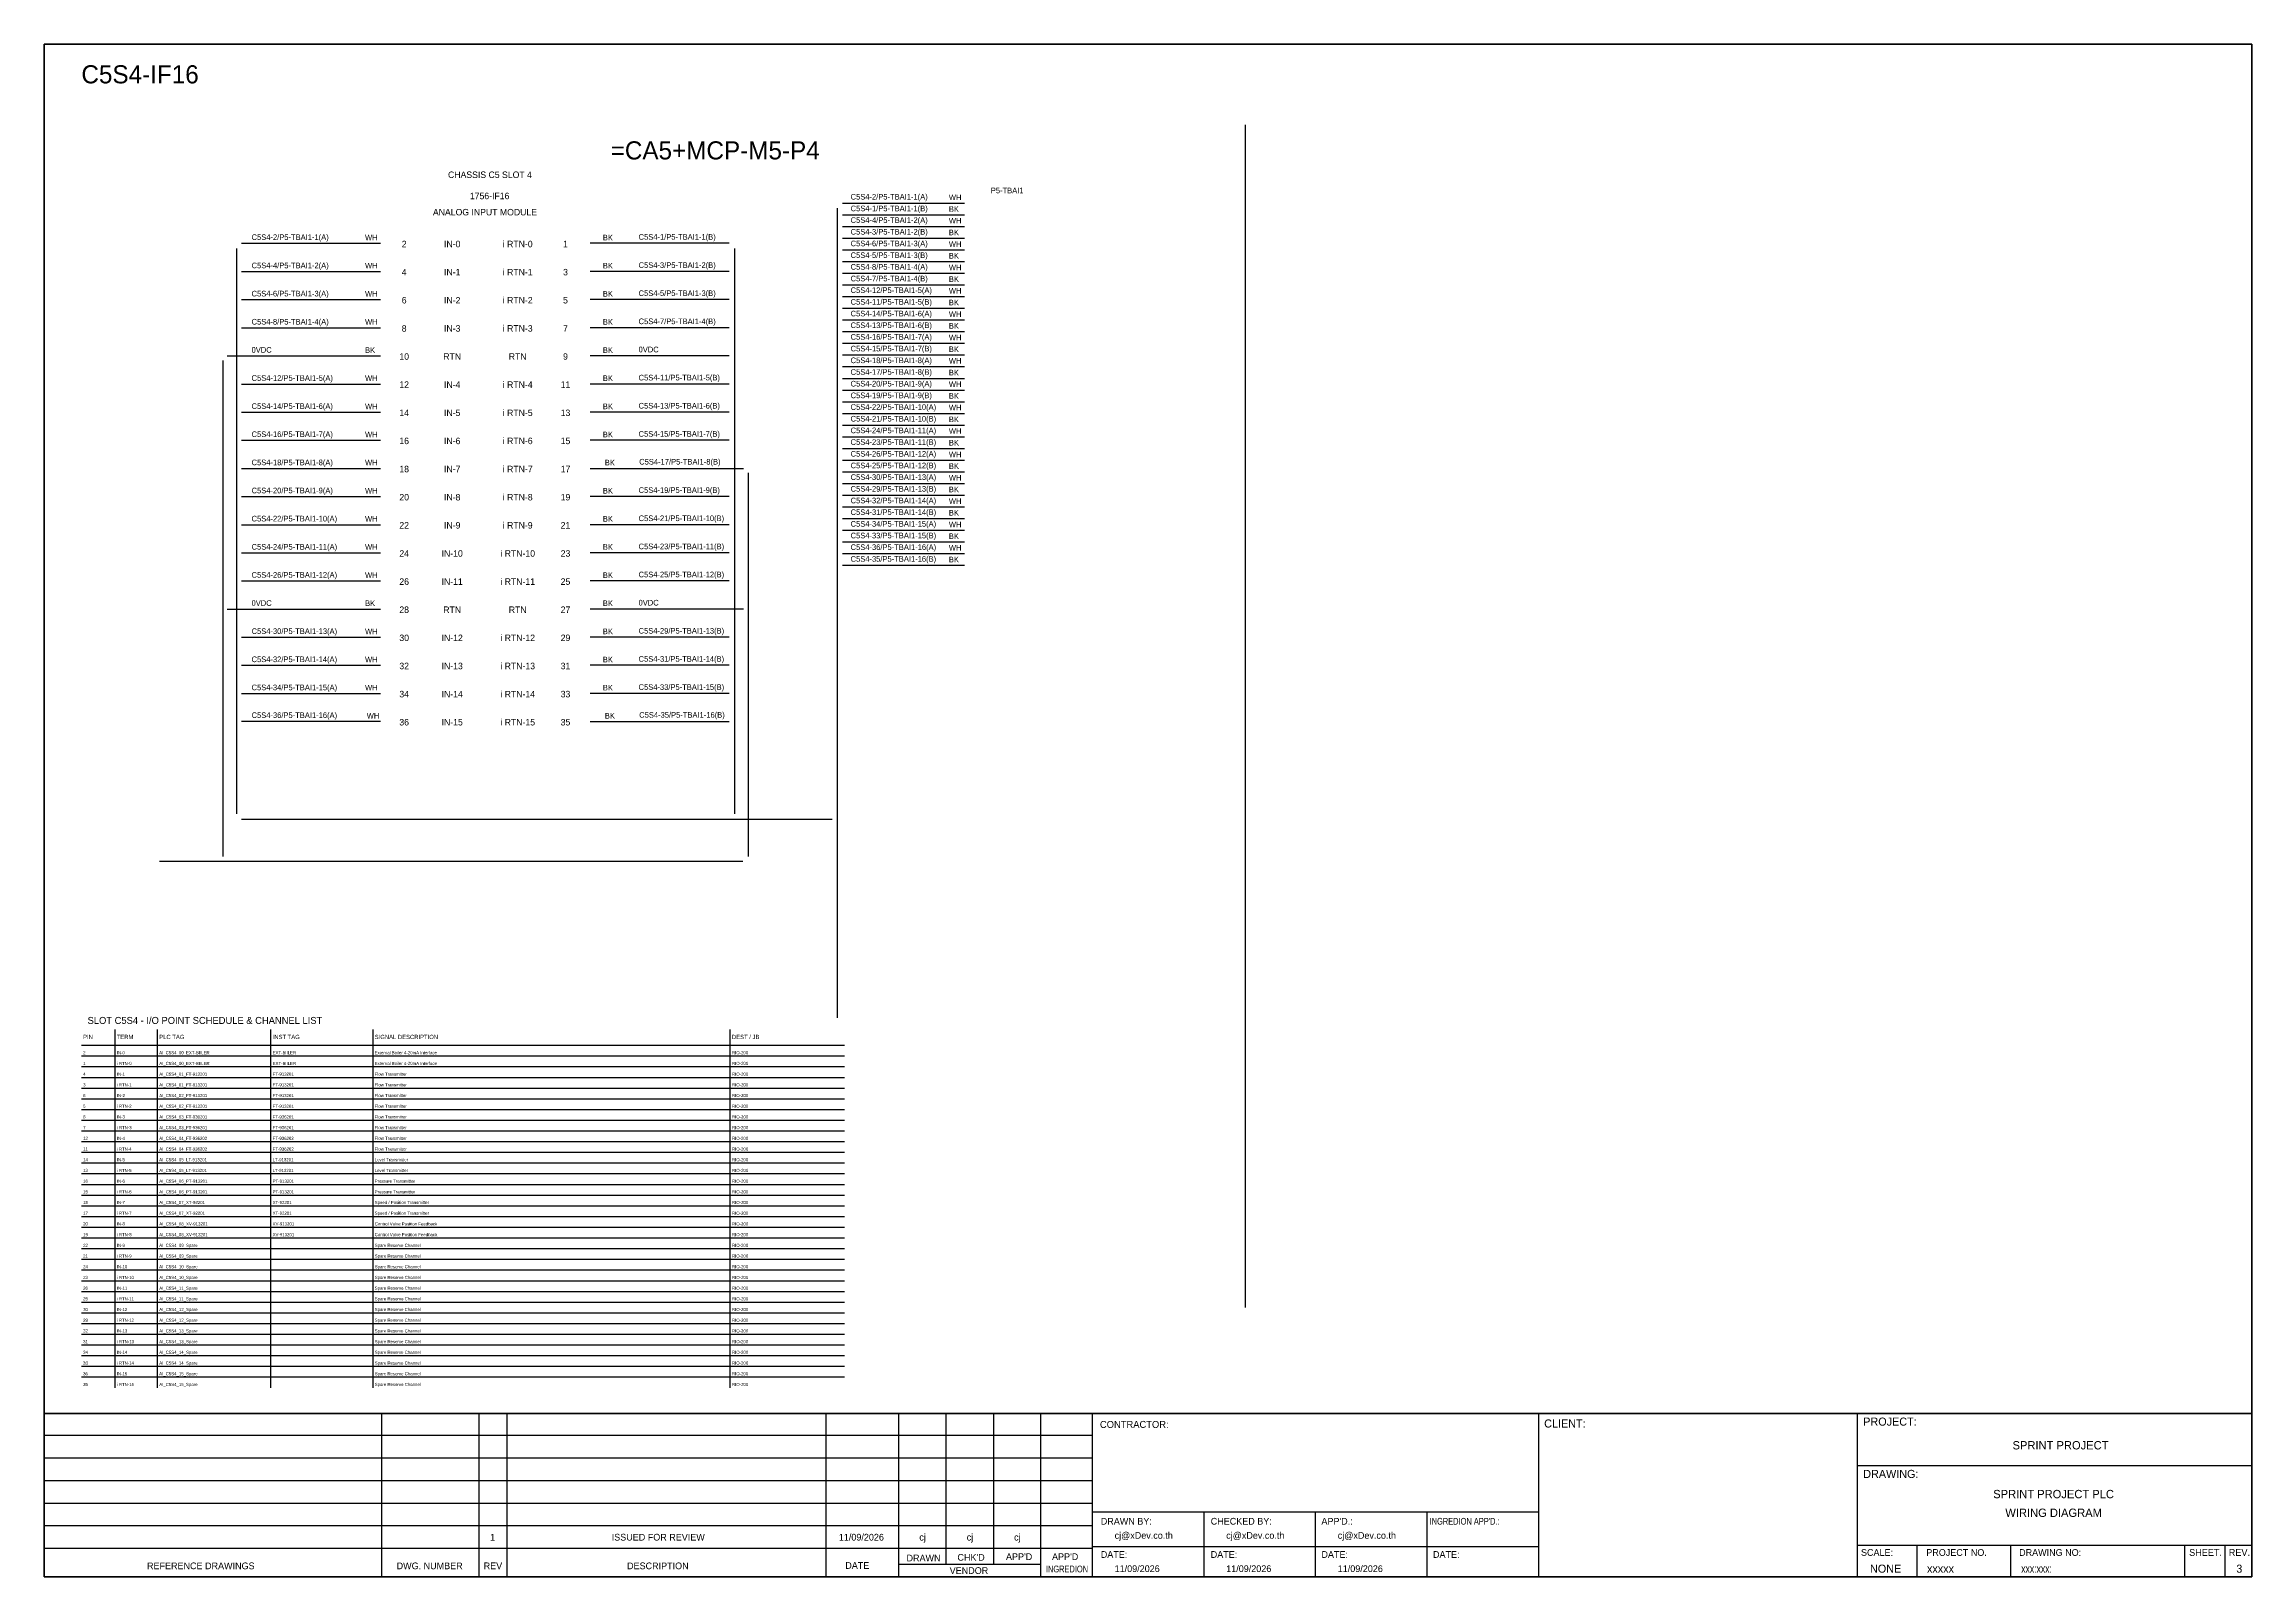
# Model space of a CAD drawing. Header units: metres. Extents: x 0 to 20667, y -39055 to 2704.
# Drawn here: x 4193 to 8087, y -36051 to -33346 of the extents above; entities that cross this region are included whole.
import ezdxf
from ezdxf.enums import TextEntityAlignment as Align

# ---------------------------------------------------------------- set-up
doc = ezdxf.new("R2010")
doc.units = ezdxf.units.M

msp = doc.modelspace()

# ---------------------------------------------------------------- linework, layer by layer
at = {"ltscale": 25.4}
for p, q in [((5601, -33647.5), (5816.4, -33647.5)), ((5401.4, -33697.8), (5156.2, -33697.8)), ((5601, -33688.7), (5816.4, -33688.7)), ((5401.4, -33747.5), (5156.2, -33747.5)), ((5601, -33729.9), (5816.4, -33729.9)), ((5601, -33771.2), (5816.4, -33771.2)), ((5401.4, -33797.1), (5156.2, -33797.1)), ((5601, -33812.4), (5816.4, -33812.4)), ((5401.4, -33846.7), (5156.2, -33846.7)), ((5601, -33853.6), (5816.4, -33853.6)), ((4516.2, -33896.4), (4786.7, -33896.4)), ((5401.4, -33896.4), (5156.2, -33896.4)), ((5601, -33894.8), (5816.4, -33894.8)), ((5401.4, -33946), (5156.2, -33946)), ((5601, -33936.1), (5816.4, -33936.1)), ((5601, -33977.3), (5816.4, -33977.3)), ((5401.4, -33995.6), (5156.2, -33995.6)), ((5601, -34018.5), (5816.4, -34018.5)), ((5401.4, -34045.3), (5156.2, -34045.3)), ((5601, -34059.7), (5816.4, -34059.7)), ((5156.2, -34094.9), (5426.7, -34094.9)), ((5601, -34101), (5816.4, -34101)), ((5601, -34142.2), (5816.4, -34142.2)), ((5401.4, -34144.5), (5156.2, -34144.5)), ((5401.4, -34194.2), (5156.2, -34194.2)), ((5601, -34183.4), (5816.4, -34183.4)), ((5401.4, -34243.8), (5156.2, -34243.8)), ((5601, -34224.6), (5816.4, -34224.6)), ((5401.4, -34293.4), (5156.2, -34293.4)), ((5601, -34265.8), (5816.4, -34265.8)), ((4516.2, -34343), (4786.7, -34343)), ((5426.7, -34343), (5156.2, -34343)), ((5401.4, -34392.7), (5156.2, -34392.7)), ((5401.4, -34442.3), (5156.2, -34442.3)), ((5401.4, -34491.9), (5156.2, -34491.9)), ((5156.2, -34541.6), (5401.4, -34541.6))]:
    msp.add_line(p, q, dxfattribs=at)
at = {"color": 7}
for p, q in [((4259, -35112.7), (5604.8, -35112.7)), ((4318.3, -35716.8), (4318.3, -35084.7)), ((4393.3, -35716.8), (4393.3, -35084.7)), ((4593.3, -35716.8), (4593.3, -35084.7)), ((4773.3, -35716.8), (4773.3, -35084.7)), ((5403.3, -35716.8), (5403.3, -35084.7))]:
    msp.add_line(p, q, dxfattribs=at)
at = {"color": 8}
for p, q in [((4259, -35131.5), (5604.8, -35131.5)), ((4259, -35150.4), (5604.8, -35150.4)), ((4259, -35169.3), (5604.8, -35169.3)), ((4259, -35188.2), (5604.8, -35188.2)), ((4259, -35207.1), (5604.8, -35207.1)), ((4259, -35225.9), (5604.8, -35225.9)), ((4259, -35244.8), (5604.8, -35244.8)), ((4259, -35263.7), (5604.8, -35263.7)), ((4259, -35282.6), (5604.8, -35282.6)), ((4259, -35301.5), (5604.8, -35301.5)), ((4259, -35320.3), (5604.8, -35320.3)), ((4259, -35339.2), (5604.8, -35339.2)), ((4259, -35358.1), (5604.8, -35358.1)), ((4259, -35377), (5604.8, -35377)), ((4259, -35395.8), (5604.8, -35395.8)), ((4259, -35414.7), (5604.8, -35414.7)), ((4259, -35433.6), (5604.8, -35433.6)), ((4259, -35452.5), (5604.8, -35452.5)), ((4259, -35471.4), (5604.8, -35471.4)), ((4259, -35490.2), (5604.8, -35490.2)), ((4259, -35509.1), (5604.8, -35509.1)), ((4259, -35528), (5604.8, -35528)), ((4259, -35546.9), (5604.8, -35546.9)), ((4259, -35565.7), (5604.8, -35565.7)), ((4259, -35584.6), (5604.8, -35584.6)), ((4259, -35603.5), (5604.8, -35603.5)), ((4259, -35622.4), (5604.8, -35622.4)), ((4259, -35641.3), (5604.8, -35641.3)), ((4259, -35660.1), (5604.8, -35660.1)), ((4259, -35679), (5604.8, -35679)), ((4259, -35697.9), (5604.8, -35697.9))]:
    msp.add_line(p, q, dxfattribs=at)
at = {"color": 4}
for p, q in [((7495.6, -35994.5), (7495.6, -36050.6)), ((7660.9, -35994.5), (7660.9, -36050.6))]:
    msp.add_line(p, q, dxfattribs=at)
at = {"color": 4, "ltscale": 0.5}
for p, q in [((7968, -35994.5), (7968, -36050.6)), ((7968, -35994.5), (7968, -36050.6)), ((8039.2, -35994.5), (8039.2, -36050.6)), ((8039.2, -35994.5), (8039.2, -36050.6))]:
    msp.add_line(p, q, dxfattribs=at)
at = {"layer": 'GT_1', "color": 4}
for p, q in [((4788.7, -36050.6), (4788.7, -35762.4)), ((4960.6, -36050.6), (4960.6, -35762.4)), ((5009.7, -36050.6), (5009.7, -35762.4)), ((5572.4, -36050.6), (5572.4, -35762.4)), ((5700.7, -36050.6), (5700.7, -35762.4)), ((5784.3, -36028.8), (5784.3, -35762.4)), ((5867.8, -36028.7), (5867.8, -35762.4)), ((5951.1, -36050.6), (5951.1, -35762.4)), ((6042.1, -36050.6), (6042.1, -35762.4)), ((6829.1, -36050.6), (6829.1, -35762.4)), ((7391.4, -36050.6), (7391.4, -35762.4)), ((7391.4, -36050.6), (7391.4, -35762.4)), ((7391.4, -36050.6), (7391.4, -35762.4)), ((6042.1, -35801.3), (4193.3, -35801.3)), ((6042.1, -35841.1), (4193.3, -35841.1)), ((6042.1, -35881), (4193.3, -35881)), ((6042.1, -35920.9), (4193.3, -35920.9)), ((6042.1, -35960.8), (4193.3, -35960.8)), ((6829.1, -35936.2), (6042.1, -35936.2)), ((6238.9, -36050.6), (6238.9, -35936.2)), ((6435.6, -36050.6), (6435.6, -35936.2)), ((6632.4, -36050.6), (6632.4, -35936.2)), ((6042, -36000.8), (4193.3, -36000.8)), ((6829.1, -35997.7), (6042.1, -35997.7)), ((7391.4, -35994.5), (8086.6, -35994.5)), ((5951.1, -36028.8), (5700.7, -36028.8))]:
    msp.add_line(p, q, dxfattribs=at)
at = {"layer": 'HELPPOINT', "color": 4, "lineweight": 35}
for p, q in [((4193.3, -36050.6), (4193.3, -33346.4)), ((4193.3, -33346.4), (8086.6, -33346.4)), ((4193.3, -36050.6), (4193.3, -33346.4)), ((4193.3, -33346.4), (8086.6, -33346.4)), ((8086.6, -33346.4), (8086.6, -36050.6)), ((8086.6, -33346.4), (8086.6, -36050.6)), ((8086.6, -36050.6), (4193.3, -36050.6)), ((8086.6, -36050.6), (4193.3, -36050.6))]:
    msp.add_line(p, q, dxfattribs=at)
at = {"layer": 'HELPPOINT', "color": 4}
for p, q in [((7391.4, -35854), (8086.6, -35854)), ((7391.4, -35854), (8086.6, -35854)), ((7391.4, -35994.5), (8086.6, -35994.5))]:
    msp.add_line(p, q, dxfattribs=at)
at = {"layer": 'IE-WIRE', "color": 4, "ltscale": 25.4}
for p, q in [((5591.9, -33636), (5591.9, -35064.4)), ((5601, -33626.9), (5816.4, -33626.9)), ((5601, -33668.1), (5816.4, -33668.1)), ((4532.3, -33707), (4532.3, -34704.4)), ((4541.4, -33697.8), (4786.7, -33697.8)), ((5410.6, -33707), (5410.6, -34704.4)), ((5601, -33709.3), (5816.4, -33709.3)), ((4541.4, -33747.5), (4786.7, -33747.5)), ((5601, -33750.6), (5816.4, -33750.6)), ((5601, -33791.8), (5816.4, -33791.8)), ((4541.4, -33797.1), (4786.7, -33797.1)), ((4541.4, -33846.7), (4786.7, -33846.7)), ((5601, -33833), (5816.4, -33833)), ((5601, -33874.2), (5816.4, -33874.2)), ((4541.4, -33946), (4786.7, -33946)), ((5601, -33915.4), (5816.4, -33915.4)), ((5601, -33956.7), (5816.4, -33956.7)), ((4541.4, -33995.6), (4786.7, -33995.6)), ((5601, -33997.9), (5816.4, -33997.9)), ((4541.4, -34045.3), (4786.7, -34045.3)), ((5601, -34039.1), (5816.4, -34039.1)), ((4541.4, -34094.9), (4786.7, -34094.9)), ((5601, -34080.3), (5816.4, -34080.3)), ((5601, -34121.6), (5816.4, -34121.6)), ((4541.4, -34144.5), (4786.7, -34144.5)), ((5601, -34162.8), (5816.4, -34162.8)), ((4541.4, -34194.2), (4786.7, -34194.2)), ((5601, -34204), (5816.4, -34204)), ((4541.4, -34243.8), (4786.7, -34243.8)), ((5601, -34245.2), (5816.4, -34245.2)), ((4541.4, -34293.4), (4786.7, -34293.4)), ((4541.4, -34392.7), (4786.7, -34392.7)), ((4541.4, -34442.3), (4786.7, -34442.3)), ((4541.4, -34491.9), (4786.7, -34491.9)), ((4786.7, -34541.6), (4541.4, -34541.6))]:
    msp.add_line(p, q, dxfattribs=at)
at = {"layer": 'IE-WIRE', "color": 7, "ltscale": 25.4}
for p, q in [((4508.2, -33904.4), (4508.2, -34779.6)), ((5434.7, -34102.9), (5434.7, -34779.6)), ((5425.7, -34788.6), (4396.7, -34788.6))]:
    msp.add_line(p, q, dxfattribs=at)
at = {"layer": 'IE-WIRE', "color": 4}
msp.add_line((4541.4, -34713.6), (5582.7, -34713.6), dxfattribs=at)
at = {"layer": 'MEMBER', "color": 4, "lineweight": 35}
msp.add_line((4193.3, -35762.4), (8086.6, -35762.4), dxfattribs=at)
msp.add_line((4193.3, -35762.4), (8086.6, -35762.4), dxfattribs=at)
at = {"layer": 'MEMBER', "color": 4}
for p, q in [((7391.4, -35854), (8086.6, -35854)), ((7391.4, -35854), (8086.6, -35854)), ((7391.4, -35994.5), (8086.6, -35994.5)), ((7391.4, -35994.5), (8086.6, -35994.5))]:
    msp.add_line(p, q, dxfattribs=at)
at = {"layer": 'x01001-FrameArea'}
msp.add_line((6311.5, -33489), (6311.5, -35575.5), dxfattribs=at)

# ---------------------------------------------------------------- texts
at = {"color": 2}
msp.add_text('C5S4-IF16', height=32, dxfattribs=at).set_placement((4259, -33415.6))
for s, height, p in [('=CA5+MCP-M5-P4', 32, (5376.7, -33533.8)), ('CHASSIS C5 SLOT 4', 11.441, (4979.5, -33576.8)), ('ANALOG INPUT MODULE', 11.441, (4970.7, -33642.8)), ('1756-IF16', 11.44, (4978.9, -33614.2)), ('2', 11.4, (4828.2, -33699)), ('IN-0', 11.44, (4912.9, -33699)), ('i RTN-0', 11.44, (5028.4, -33699)), ('1', 11.4, (5112.7, -33699)), ('4', 11.4, (4828.2, -33748.6)), ('IN-1', 11.44, (4912.9, -33748.6)), ('i RTN-1', 11.44, (5028.4, -33748.6)), ('3', 11.4, (5112.7, -33748.6)), ('6', 11.4, (4828.2, -33798.2)), ('IN-2', 11.44, (4912.9, -33798.2)), ('i RTN-2', 11.44, (5028.4, -33798.2)), ('5', 11.4, (5112.7, -33798.2)), ('8', 11.4, (4828.2, -33847.9)), ('IN-3', 11.44, (4912.9, -33847.9)), ('i RTN-3', 11.44, (5028.4, -33847.9)), ('7', 11.4, (5112.7, -33847.9)), ('10', 11.44, (4828.2, -33897.5)), ('RTN', 11.44, (4912.9, -33897.5)), ('RTN', 11.44, (5028.4, -33897.5)), ('9', 11.4, (5112.7, -33897.5)), ('12', 11.44, (4828.2, -33947.1)), ('IN-4', 11.44, (4912.9, -33947.1)), ('i RTN-4', 11.44, (5028.4, -33947.1)), ('11', 11.44, (5112.7, -33947.1)), ('14', 11.44, (4828.2, -33996.8)), ('IN-5', 11.44, (4912.9, -33996.8)), ('i RTN-5', 11.44, (5028.4, -33996.8)), ('13', 11.44, (5112.7, -33996.8)), ('16', 11.44, (4828.2, -34046.4)), ('IN-6', 11.44, (4912.9, -34046.4)), ('i RTN-6', 11.44, (5028.4, -34046.4)), ('15', 11.44, (5112.7, -34046.4)), ('18', 11.44, (4828.2, -34096)), ('IN-7', 11.44, (4912.9, -34096)), ('i RTN-7', 11.44, (5028.4, -34096)), ('17', 11.44, (5112.7, -34096)), ('20', 11.44, (4828.2, -34145.7)), ('IN-8', 11.44, (4912.9, -34145.7)), ('i RTN-8', 11.44, (5028.4, -34145.7)), ('19', 11.44, (5112.7, -34145.7)), ('22', 11.44, (4828.2, -34195.3)), ('IN-9', 11.44, (4912.9, -34195.3)), ('i RTN-9', 11.44, (5028.4, -34195.3)), ('21', 11.44, (5112.7, -34195.3)), ('24', 11.44, (4828.2, -34244.9)), ('IN-10', 11.44, (4912.9, -34244.9)), ('i RTN-10', 11.44, (5028.4, -34244.9)), ('23', 11.44, (5112.7, -34244.9)), ('26', 11.44, (4828.2, -34294.6)), ('IN-11', 11.44, (4912.9, -34294.6)), ('i RTN-11', 11.44, (5028.4, -34294.6)), ('25', 11.44, (5112.7, -34294.6)), ('28', 11.44, (4828.2, -34344.2)), ('RTN', 11.44, (4912.9, -34344.2)), ('RTN', 11.44, (5028.4, -34344.2)), ('27', 11.44, (5112.7, -34344.2)), ('30', 11.44, (4828.2, -34393.8)), ('IN-12', 11.44, (4912.9, -34393.8)), ('i RTN-12', 11.44, (5028.4, -34393.8)), ('29', 11.44, (5112.7, -34393.8)), ('32', 11.44, (4828.2, -34443.5)), ('IN-13', 11.44, (4912.9, -34443.5)), ('i RTN-13', 11.44, (5028.4, -34443.5)), ('31', 11.44, (5112.7, -34443.5)), ('34', 11.44, (4828.2, -34493.1)), ('IN-14', 11.44, (4912.9, -34493.1)), ('i RTN-14', 11.44, (5028.4, -34493.1)), ('33', 11.44, (5112.7, -34493.1)), ('36', 11.44, (4828.2, -34542.7)), ('IN-15', 11.44, (4912.9, -34542.7)), ('i RTN-15', 11.44, (5028.4, -34542.7)), ('35', 11.44, (5112.7, -34542.7))]:
    msp.add_text(s, height=height, dxfattribs=at).set_placement(p, align=Align.MIDDLE_CENTER)
at = {"color": 4}
for s, height, p in [('C5S4-2/P5-TBAI1-1(A)', 9.949, (5615.5, -33620.6)), ('WH', 9.95, (5788.8, -33621.6)), ('C5S4-4/P5-TBAI1-2(A)', 9.949, (5615.5, -33661.8)), ('WH', 9.95, (5788.8, -33662.8)), ('C5S4-2/P5-TBAI1-1(A)', 9.949, (4559.1, -33691.9)), ('WH', 9.95, (4759.2, -33692.6)), ('C5S4-6/P5-TBAI1-3(A)', 9.949, (5615.5, -33703)), ('WH', 9.95, (5788.8, -33704.1)), ('C5S4-4/P5-TBAI1-2(A)', 9.949, (4559.1, -33741.8)), ('WH', 9.95, (4759.2, -33742.2)), ('C5S4-8/P5-TBAI1-4(A)', 9.949, (5615.5, -33744.3)), ('WH', 9.95, (5788.8, -33745.3)), ('C5S4-6/P5-TBAI1-3(A)', 9.949, (4559.1, -33791.5)), ('WH', 9.95, (4759.2, -33791.8)), ('C5S4-12/P5-TBAI1-5(A)', 9.949, (5615.5, -33785.5)), ('WH', 9.95, (5788.8, -33786.5)), ('C5S4-8/P5-TBAI1-4(A)', 9.949, (4559.1, -33841.1)), ('WH', 9.95, (4759.2, -33841.5)), ('C5S4-14/P5-TBAI1-6(A)', 9.949, (5615.5, -33826.7)), ('WH', 9.95, (5788.8, -33827.7)), ('C5S4-16/P5-TBAI1-7(A)', 9.949, (5615.5, -33867.9)), ('WH', 9.95, (5788.8, -33869)), ('C5S4-18/P5-TBAI1-8(A)', 9.949, (5615.5, -33909.2)), ('WH', 9.95, (5788.8, -33910.2)), ('C5S4-12/P5-TBAI1-5(A)', 9.949, (4559.1, -33940.4)), ('WH', 9.95, (4759.2, -33940.7)), ('C5S4-20/P5-TBAI1-9(A)', 9.949, (5615.5, -33950.4)), ('WH', 9.95, (5788.8, -33951.4)), ('C5S4-14/P5-TBAI1-6(A)', 9.949, (4559.1, -33990)), ('WH', 9.95, (4759.2, -33990.4)), ('C5S4-22/P5-TBAI1-10(A)', 9.949, (5615.5, -33991.6)), ('WH', 9.95, (5788.8, -33992.6)), ('C5S4-24/P5-TBAI1-11(A)', 9.949, (5615.5, -34032.8)), ('WH', 9.95, (5788.8, -34033.9)), ('C5S4-16/P5-TBAI1-7(A)', 9.949, (4559.1, -34039.6)), ('WH', 9.95, (4759.2, -34040)), ('C5S4-26/P5-TBAI1-12(A)', 9.949, (5615.5, -34074.1)), ('WH', 9.95, (5788.8, -34075.1)), ('C5S4-18/P5-TBAI1-8(A)', 9.949, (4559.1, -34089.3)), ('WH', 9.95, (4759.2, -34089.6)), ('C5S4-30/P5-TBAI1-13(A)', 9.949, (5615.5, -34115.3)), ('C5S4-20/P5-TBAI1-9(A)', 9.949, (4559.1, -34138.9)), ('WH', 9.95, (4759.2, -34139.3)), ('WH', 9.95, (5788.8, -34116.3)), ('C5S4-22/P5-TBAI1-10(A)', 9.949, (4559.1, -34188.5)), ('WH', 9.95, (4759.2, -34188.9)), ('C5S4-32/P5-TBAI1-14(A)', 9.949, (5615.5, -34156.5)), ('WH', 9.95, (5788.8, -34157.5)), ('C5S4-34/P5-TBAI1-15(A)', 9.949, (5615.5, -34197.7)), ('WH', 9.95, (5788.8, -34198.8)), ('C5S4-24/P5-TBAI1-11(A)', 9.949, (4559.1, -34238.2)), ('WH', 9.95, (4759.2, -34238.5)), ('C5S4-36/P5-TBAI1-16(A)', 9.949, (5615.5, -34238.9)), ('WH', 9.95, (5788.8, -34240)), ('C5S4-26/P5-TBAI1-12(A)', 9.949, (4559.1, -34287.8)), ('WH', 9.95, (4759.2, -34288.2)), ('C5S4-30/P5-TBAI1-13(A)', 9.949, (4559.1, -34387.1)), ('WH', 9.95, (4759.2, -34387.4)), ('C5S4-32/P5-TBAI1-14(A)', 9.949, (4559.1, -34436.7)), ('WH', 9.95, (4759.2, -34437.1)), ('C5S4-34/P5-TBAI1-15(A)', 9.949, (4559.1, -34486.3)), ('WH', 9.95, (4759.2, -34486.7)), ('C5S4-36/P5-TBAI1-16(A)', 9.949, (4559.1, -34535.3)), ('WH', 9.95, (4762.2, -34536.3))]:
    msp.add_text(s, height=height, dxfattribs=at).set_placement(p)
for s, height, p in [('C5S4-1/P5-TBAI1-1(B)', 9.949, (5615.5, -33641.2)), ('BK', 9.95, (5788.8, -33642.2)), ('C5S4-3/P5-TBAI1-2(B)', 9.949, (5615.5, -33682.4)), ('BK', 9.95, (5788.8, -33683.5)), ('BK', 9.95, (5178.6, -33692.6)), ('C5S4-1/P5-TBAI1-1(B)', 9.949, (5241.6, -33691.5)), ('C5S4-5/P5-TBAI1-3(B)', 9.949, (5615.5, -33723.7)), ('BK', 9.95, (5788.8, -33724.7)), ('BK', 9.95, (5178.6, -33742.2)), ('C5S4-3/P5-TBAI1-2(B)', 9.949, (5241.6, -33741.2)), ('C5S4-7/P5-TBAI1-4(B)', 9.949, (5615.5, -33764.9)), ('BK', 9.95, (5178.6, -33791.8)), ('C5S4-5/P5-TBAI1-3(B)', 9.949, (5241.6, -33790.8)), ('BK', 9.95, (5788.8, -33765.9)), ('BK', 9.95, (5178.6, -33841.5)), ('C5S4-7/P5-TBAI1-4(B)', 9.949, (5241.6, -33840.4)), ('C5S4-11/P5-TBAI1-5(B)', 9.949, (5615.5, -33806.1)), ('BK', 9.95, (5788.8, -33807.1)), ('C5S4-13/P5-TBAI1-6(B)', 9.949, (5615.5, -33847.3)), ('BK', 9.95, (5788.8, -33848.4)), ('0VDC', 9.95, (4559.1, -33890.7)), ('BK', 9.95, (4759.2, -33891.1)), ('BK', 9.95, (5178.6, -33891.1)), ('0VDC', 9.95, (5241.6, -33890.1)), ('C5S4-15/P5-TBAI1-7(B)', 9.949, (5615.5, -33888.5)), ('BK', 9.95, (5788.8, -33889.6)), ('BK', 9.95, (5178.6, -33940.7)), ('C5S4-11/P5-TBAI1-5(B)', 9.949, (5241.6, -33939.7)), ('C5S4-17/P5-TBAI1-8(B)', 9.949, (5615.5, -33929.8)), ('BK', 9.95, (5788.8, -33930.8)), ('BK', 9.95, (5178.6, -33990.4)), ('C5S4-13/P5-TBAI1-6(B)', 9.949, (5241.6, -33989.3)), ('C5S4-19/P5-TBAI1-9(B)', 9.949, (5615.5, -33971)), ('BK', 9.95, (5788.8, -33972)), ('C5S4-21/P5-TBAI1-10(B)', 9.949, (5615.5, -34012.2)), ('BK', 9.95, (5788.8, -34013.3)), ('BK', 9.95, (5178.6, -34040)), ('C5S4-15/P5-TBAI1-7(B)', 9.949, (5241.6, -34039)), ('C5S4-23/P5-TBAI1-11(B)', 9.949, (5615.5, -34053.4)), ('BK', 9.95, (5788.8, -34054.5)), ('BK', 9.95, (5182.1, -34089.6)), ('C5S4-17/P5-TBAI1-8(B)', 9.949, (5242.7, -34088.1)), ('C5S4-25/P5-TBAI1-12(B)', 9.949, (5615.5, -34094.7)), ('BK', 9.95, (5788.8, -34095.7)), ('BK', 9.95, (5178.6, -34139.3)), ('C5S4-19/P5-TBAI1-9(B)', 9.949, (5241.6, -34138.2)), ('C5S4-29/P5-TBAI1-13(B)', 9.949, (5615.5, -34135.9)), ('BK', 9.95, (5788.8, -34136.9)), ('BK', 9.95, (5178.6, -34188.9)), ('C5S4-21/P5-TBAI1-10(B)', 9.949, (5241.6, -34187.9)), ('C5S4-31/P5-TBAI1-14(B)', 9.949, (5615.5, -34177.1)), ('BK', 9.95, (5788.8, -34178.1)), ('C5S4-33/P5-TBAI1-15(B)', 9.949, (5615.5, -34218.3)), ('BK', 9.95, (5788.8, -34219.4)), ('BK', 9.95, (5178.6, -34238.5)), ('C5S4-23/P5-TBAI1-11(B)', 9.949, (5241.6, -34237.5)), ('C5S4-35/P5-TBAI1-16(B)', 9.949, (5615.5, -34259.6)), ('BK', 9.95, (5788.8, -34260.6)), ('BK', 9.95, (5178.6, -34288.2)), ('C5S4-25/P5-TBAI1-12(B)', 9.949, (5241.6, -34287.1)), ('0VDC', 9.95, (4559.1, -34337.4)), ('BK', 9.95, (4759.2, -34337.8)), ('BK', 9.95, (5178.6, -34337.8)), ('0VDC', 9.95, (5241.6, -34336.8)), ('BK', 9.95, (5178.6, -34387.4)), ('C5S4-29/P5-TBAI1-13(B)', 9.949, (5241.6, -34386.4)), ('BK', 9.95, (5178.6, -34437.1)), ('C5S4-31/P5-TBAI1-14(B)', 9.949, (5241.6, -34436)), ('BK', 9.95, (5178.6, -34486.7)), ('C5S4-33/P5-TBAI1-15(B)', 9.949, (5241.6, -34485.7)), ('BK', 9.95, (5182.1, -34536.3)), ('C5S4-35/P5-TBAI1-16(B)', 9.949, (5242.7, -34534.8))]:
    msp.add_text(s, height=height).set_placement(p)
msp.add_text('P5-TBAI1', height=9.95, dxfattribs=at).set_placement((5891.6, -33604.5), align=Align.MIDDLE_CENTER)
at = {"color": 3}
for s, p in [('PIN', (4262, -35101.7)), ('TERM', (4321.3, -35101.7)), ('PLC TAG', (4396.3, -35101.7)), ('INST TAG', (4596.3, -35101.7)), ('SIGNAL DESCRIPTION', (4776.3, -35101.7)), ('DEST / JB', (5406.3, -35101.7))]:
    msp.add_text(s, height=7.5, dxfattribs=at).set_placement(p)
at = {"color": 7}
for s, p in [('2', (4262, -35128.5)), ('1', (4262, -35147.4)), ('i RTN-0', (4321.3, -35147.4)), ('IN-0', (4321.3, -35128.5)), ('AI_C5S4_00_EXT-BIILER', (4396.3, -35128.5)), ('AI_C5S4_00_EXT-BIILER', (4396.3, -35147.4)), ('EXT-BIILER', (4596.3, -35128.5)), ('EXT-BIILER', (4596.3, -35147.4)), ('External Boiler 4-20mA Interface', (4776.3, -35128.5)), ('External Boiler 4-20mA Interface', (4776.3, -35147.4)), ('RIO-200', (5406.3, -35128.5)), ('RIO-200', (5406.3, -35147.4)), ('4', (4262, -35166.3)), ('3', (4262, -35185.2)), ('i RTN-1', (4321.3, -35185.2)), ('IN-1', (4321.3, -35166.3)), ('AI_C5S4_01_FT-913201', (4396.3, -35166.3)), ('AI_C5S4_01_FT-913201', (4396.3, -35185.2)), ('FT-913201', (4596.3, -35166.3)), ('FT-913201', (4596.3, -35185.2)), ('Flow Transmitter', (4776.3, -35166.3)), ('Flow Transmitter', (4776.3, -35185.2)), ('RIO-200', (5406.3, -35166.3)), ('RIO-200', (5406.3, -35185.2)), ('5', (4262, -35222.9)), ('6', (4262, -35204.1)), ('i RTN-2', (4321.3, -35222.9)), ('IN-2', (4321.3, -35204.1)), ('AI_C5S4_02_FT-913201', (4396.3, -35204.1)), ('AI_C5S4_02_FT-913201', (4396.3, -35222.9)), ('FT-913201', (4596.3, -35204.1)), ('FT-913201', (4596.3, -35222.9)), ('Flow Transmitter', (4776.3, -35204.1)), ('Flow Transmitter', (4776.3, -35222.9)), ('RIO-200', (5406.3, -35204.1)), ('RIO-200', (5406.3, -35222.9)), ('8', (4262, -35241.8)), ('7', (4262, -35260.7)), ('i RTN-3', (4321.3, -35260.7)), ('IN-3', (4321.3, -35241.8)), ('AI_C5S4_03_FT-936201', (4396.3, -35241.8)), ('AI_C5S4_03_FT-936201', (4396.3, -35260.7)), ('FT-936201', (4596.3, -35241.8)), ('FT-936201', (4596.3, -35260.7)), ('Flow Transmitter', (4776.3, -35241.8)), ('Flow Transmitter', (4776.3, -35260.7)), ('RIO-200', (5406.3, -35241.8)), ('RIO-200', (5406.3, -35260.7)), ('12', (4262, -35279.6)), ('11', (4262, -35298.5)), ('14', (4262, -35317.3)), ('i RTN-4', (4321.3, -35298.5)), ('IN-4', (4321.3, -35279.6)), ('IN-5', (4321.3, -35317.3)), ('AI_C5S4_04_FT-936202', (4396.3, -35279.6)), ('AI_C5S4_04_FT-936202', (4396.3, -35298.5)), ('AI_C5S4_05_LT-913201', (4396.3, -35317.3)), ('FT-936202', (4596.3, -35279.6)), ('FT-936202', (4596.3, -35298.5)), ('LT-913201', (4596.3, -35317.3)), ('Flow Transmitter', (4776.3, -35279.6)), ('Flow Transmitter', (4776.3, -35298.5)), ('Level Transmitter', (4776.3, -35317.3)), ('RIO-200', (5406.3, -35279.6)), ('RIO-200', (5406.3, -35298.5)), ('RIO-200', (5406.3, -35317.3)), ('13', (4262, -35336.2)), ('16', (4262, -35355.1)), ('i RTN-5', (4321.3, -35336.2)), ('IN-6', (4321.3, -35355.1)), ('AI_C5S4_05_LT-913201', (4396.3, -35336.2)), ('AI_C5S4_06_PT-913201', (4396.3, -35355.1)), ('LT-913201', (4596.3, -35336.2)), ('PT-913201', (4596.3, -35355.1)), ('Level Transmitter', (4776.3, -35336.2)), ('Pressure Transmitter', (4776.3, -35355.1)), ('RIO-200', (5406.3, -35336.2)), ('RIO-200', (5406.3, -35355.1)), ('15', (4262, -35374)), ('18', (4262, -35392.8)), ('i RTN-6', (4321.3, -35374)), ('IN-7', (4321.3, -35392.8)), ('AI_C5S4_06_PT-913201', (4396.3, -35374)), ('AI_C5S4_07_XT-92201', (4396.3, -35392.8)), ('XT-92201', (4596.3, -35392.8)), ('PT-913201', (4596.3, -35374)), ('Speed / Position Transmitter', (4776.3, -35392.8)), ('Pressure Transmitter', (4776.3, -35374)), ('RIO-200', (5406.3, -35374)), ('RIO-200', (5406.3, -35392.8)), ('20', (4262, -35430.6)), ('17', (4262, -35411.7)), ('i RTN-7', (4321.3, -35411.7)), ('IN-8', (4321.3, -35430.6)), ('AI_C5S4_07_XT-92201', (4396.3, -35411.7)), ('AI_C5S4_08_XV-913201', (4396.3, -35430.6)), ('XT-92201', (4596.3, -35411.7)), ('XV-913201', (4596.3, -35430.6)), ('Speed / Position Transmitter', (4776.3, -35411.7)), ('Control Valve Position Feedback', (4776.3, -35430.6)), ('RIO-200', (5406.3, -35411.7)), ('RIO-200', (5406.3, -35430.6)), ('22', (4262, -35468.4)), ('19', (4262, -35449.5)), ('i RTN-8', (4321.3, -35449.5)), ('IN-9', (4321.3, -35468.4)), ('AI_C5S4_08_XV-913201', (4396.3, -35449.5)), ('AI_C5S4_09_Spare', (4396.3, -35468.4)), ('XV-913201', (4596.3, -35449.5)), ('Spare Reserve Channel', (4776.3, -35468.4)), ('Control Valve Position Feedback', (4776.3, -35449.5)), ('RIO-200', (5406.3, -35449.5)), ('RIO-200', (5406.3, -35468.4)), ('21', (4262, -35487.2)), ('24', (4262, -35506.1)), ('i RTN-9', (4321.3, -35487.2)), ('IN-10', (4321.3, -35506.1)), ('AI_C5S4_09_Spare', (4396.3, -35487.2)), ('AI_C5S4_10_Spare', (4396.3, -35506.1)), ('Spare Reserve Channel', (4776.3, -35487.2)), ('Spare Reserve Channel', (4776.3, -35506.1)), ('RIO-200', (5406.3, -35487.2)), ('RIO-200', (5406.3, -35506.1)), ('23', (4262, -35525)), ('26', (4262, -35543.9)), ('i RTN-10', (4321.3, -35525)), ('IN-11', (4321.3, -35543.9)), ('AI_C5S4_10_Spare', (4396.3, -35525)), ('AI_C5S4_11_Spare', (4396.3, -35543.9)), ('Spare Reserve Channel', (4776.3, -35525)), ('Spare Reserve Channel', (4776.3, -35543.9)), ('RIO-200', (5406.3, -35525)), ('RIO-200', (5406.3, -35543.9)), ('30', (4262, -35581.6)), ('25', (4262, -35562.7)), ('i RTN-11', (4321.3, -35562.7)), ('IN-12', (4321.3, -35581.6)), ('AI_C5S4_11_Spare', (4396.3, -35562.7)), ('AI_C5S4_12_Spare', (4396.3, -35581.6)), ('Spare Reserve Channel', (4776.3, -35562.7)), ('Spare Reserve Channel', (4776.3, -35581.6)), ('RIO-200', (5406.3, -35562.7)), ('RIO-200', (5406.3, -35581.6)), ('32', (4262, -35619.4)), ('29', (4262, -35600.5)), ('i RTN-12', (4321.3, -35600.5)), ('IN-13', (4321.3, -35619.4)), ('AI_C5S4_12_Spare', (4396.3, -35600.5)), ('AI_C5S4_13_Spare', (4396.3, -35619.4)), ('Spare Reserve Channel', (4776.3, -35600.5)), ('Spare Reserve Channel', (4776.3, -35619.4)), ('RIO-200', (5406.3, -35600.5)), ('RIO-200', (5406.3, -35619.4)), ('31', (4262, -35638.3)), ('34', (4262, -35657.1)), ('i RTN-13', (4321.3, -35638.3)), ('IN-14', (4321.3, -35657.1)), ('AI_C5S4_13_Spare', (4396.3, -35638.3)), ('AI_C5S4_14_Spare', (4396.3, -35657.1)), ('Spare Reserve Channel', (4776.3, -35638.3)), ('Spare Reserve Channel', (4776.3, -35657.1)), ('RIO-200', (5406.3, -35638.3)), ('RIO-200', (5406.3, -35657.1)), ('33', (4262, -35676)), ('36', (4262, -35694.9)), ('i RTN-14', (4321.3, -35676)), ('IN-15', (4321.3, -35694.9)), ('AI_C5S4_14_Spare', (4396.3, -35676)), ('AI_C5S4_15_Spare', (4396.3, -35694.9)), ('Spare Reserve Channel', (4776.3, -35676)), ('Spare Reserve Channel', (4776.3, -35694.9)), ('RIO-200', (5406.3, -35676)), ('RIO-200', (5406.3, -35694.9)), ('35', (4262, -35713.8)), ('i RTN-15', (4321.3, -35713.8)), ('AI_C5S4_15_Spare', (4396.3, -35713.8)), ('Spare Reserve Channel', (4776.3, -35713.8)), ('RIO-200', (5406.3, -35713.8))]:
    msp.add_text(s, height=5.5, dxfattribs=at).set_placement(p)
at = {"color": 4, "ltscale": 100}
for s, p in [('SPRINT PROJECT', (7749.2, -35818.4)), ('SPRINT PROJECT PLC', (7737, -35904.5)), ('WIRING DIAGRAM', (7737, -35937.5))]:
    msp.add_text(s, height=14.693, dxfattribs=at).set_placement(p, align=Align.MIDDLE_CENTER)
at = {"layer": 'GT_1', "color": 4}
for s, p in [('CLIENT:', (6838.6, -35787.1)), ('PROJECT:', (7401.3, -35783.8)), ('DRAWING:', (7401.3, -35876.1))]:
    msp.add_text(s, height=14.25, dxfattribs=at).set_placement(p)
at = {"layer": 'MEMBER', "color": 4, "ltscale": 0.8}
for s, height, p in [('SLOT C5S4 - I/O POINT SCHEDULE & CHANNEL LIST', 12.35, (4269.9, -35075)), ('CONTRACTOR:', 12.35, (6055.2, -35787.8)), ('DRAWN BY:', 11.88, (6056.7, -35958.4)), ('cj@xDev.co.th', 11.875, (6081.1, -35983.4)), ('CHECKED BY:', 11.875, (6250.6, -35958.4)), ('cj@xDev.co.th', 11.875, (6277.9, -35983.4)), ("APP'D.:", 11.88, (6445.8, -35958.4)), ('cj@xDev.co.th', 11.875, (6474.6, -35983.4)), ('DRAWN', 11.88, (5714.1, -36023.3)), ("CHK'D", 11.88, (5803.9, -36022.1)), ("APP'D", 11.88, (5889.5, -36020.9)), ("APP'D", 11.88, (5970.7, -36020.9)), ('DATE:', 11.88, (6056.7, -36017)), ('DATE:', 11.88, (6250.6, -36017)), ('DATE:', 11.88, (6445.8, -36017)), ('DATE:', 11.88, (6642.6, -36017)), ('SCALE:', 11.88, (7397.3, -36013.5)), ('PROJECT NO.', 11.875, (7512.5, -36013.5)), ('DRAWING NO:', 11.875, (7676.2, -36013.5)), ('SHEET.', 12, (7976, -36013.5)), ('REV.', 12, (8045.9, -36013.5)), ('REFERENCE DRAWINGS', 11.875, (4374.7, -36037.1)), ('DWG. NUMBER', 11.875, (4814.9, -36037.1)), ('REV', 11.88, (4968.4, -36037.1)), ('DESCRIPTION', 11.875, (5221.3, -36037.1)), ('DATE', 11.88, (5606.1, -36036.4)), ('VENDOR', 11.88, (5790.2, -36045.4)), ('11/09/2026', 11.88, (6081.1, -36042.1)), ('11/09/2026', 11.88, (6277.9, -36042.1)), ('11/09/2026', 11.88, (6474.6, -36042.1)), ('NONE', 14.23, (7413.3, -36043.2)), ('xxxxx', 14.23, (7513.7, -36043.2))]:
    msp.add_text(s, height=height, dxfattribs=at).set_placement(p)
for s, height, p in [('11/09/2026', 11.88, (5634.5, -35980.6)), ('cj', 11.88, (5742.4, -35980.6)), ('cj', 11.88, (5826, -35980.6)), ('cj', 11.88, (5909.5, -35980.6)), ('1', 11.9, (4984.2, -35980.6)), ('ISSUED FOR REVIEW', 11.875, (5276.3, -35980.6))]:
    msp.add_text(s, height=height, dxfattribs=at).set_placement(p, align=Align.MIDDLE_CENTER)
at = {"layer": 'MEMBER', "color": 4, "ltscale": 0.8, "width": 0.8}
for s, height, p in [("INGREDION APP'D.:", 11.875, (6636.6, -35958.4)), ('INGREDION', 11.88, (5959.9, -36042.6)), ('xxx:xxx:', 14.23, (7679.9, -36043.2))]:
    msp.add_text(s, height=height, dxfattribs=at).set_placement(p)
at = {"layer": 'MEMBER', "color": 4, "ltscale": 0.8}
msp.add_text('3', height=14.2, dxfattribs=at).set_placement((8064.5, -36043.2), align=Align.CENTER)

doc.saveas('drawing.dxf')
